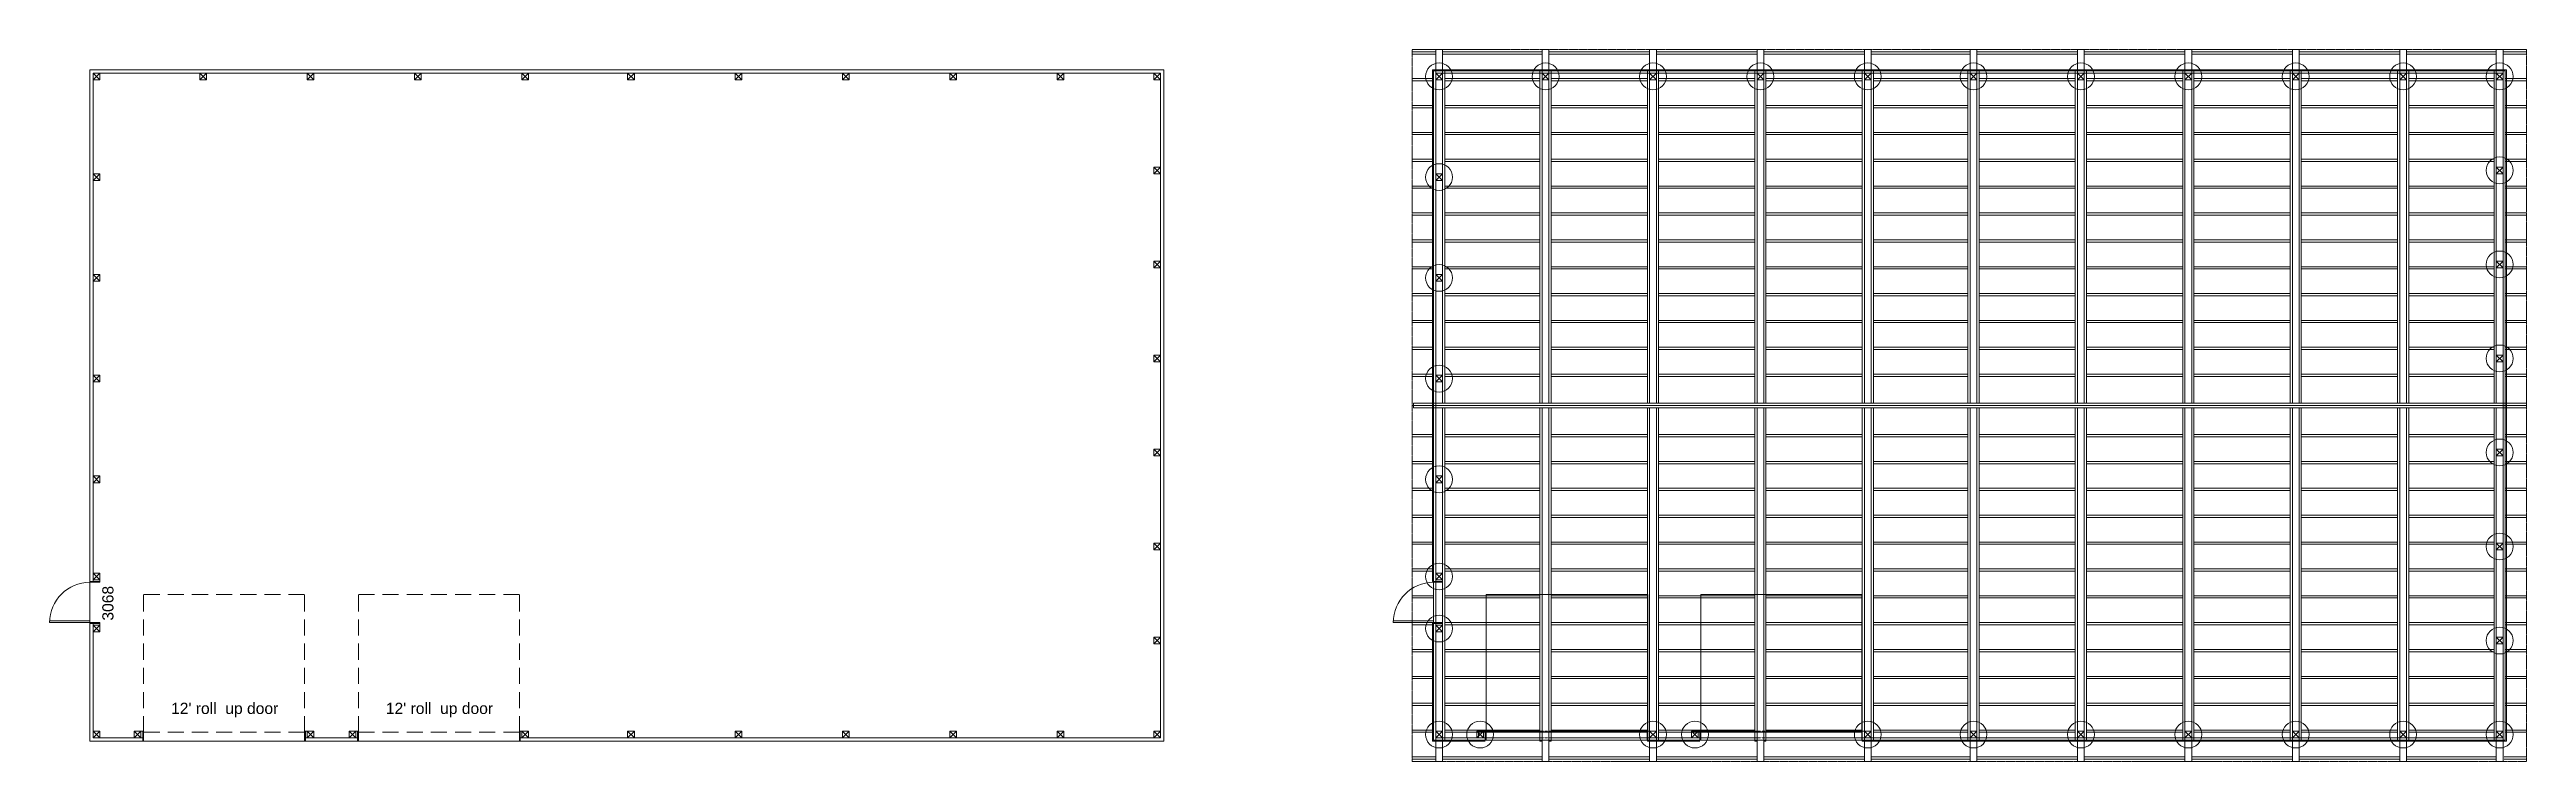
# Model space of a CAD drawing. Header units: inches. Extents: x -167 to 6071, y -6287 to -2731.
# Drawn here: x 177 to 2391, y -3367 to -2731 of the extents above; entities that cross this region are included whole.
import ezdxf

# ---------------------------------------------------------------- set-up
doc = ezdxf.new("R2010")
doc.units = ezdxf.units.IN
doc.header["$LTSCALE"] = 96
doc.header["$MEASUREMENT"] = 0
doc.linetypes.add('Dash', pattern=[0.225, 0.15, -0.075])
for name, color, linetype, lineweight in [('Common', 4, 'Continuous', 5), ('Doors', 5, 'Continuous', 9), ('Section', 6, 'Continuous', 18), ('Text', 7, 'Continuous', 9), ('Wall_line', 6, 'Continuous', 18)]:
    doc.layers.add(name, color=color, linetype=linetype, lineweight=lineweight)
doc.layers.add('Hatch', color=7, linetype='Continuous', lineweight=0, true_color=0x919191)
doc.layers.add('Roof Planes', color=7, linetype='Dash', lineweight=20, true_color=0x6fa455)
doc.styles.get("Standard").update_dxf_attribs({"font": 'arial.ttf'})

msp = doc.modelspace()

# ---------------------------------------------------------------- texts
at = {"layer": 'Text', "transparency": 33554687, "insert": (224, -3226.1), "char_height": 10, "width": 188.446, "attachment_point": 2, "rotation": 90}
msp.add_mtext('3068', dxfattribs=at)
at = {"layer": 'Text', "transparency": 33554687, "char_height": 10, "width": 188.446, "attachment_point": 2}
for insert in [(333.4, -3315), (525.4, -3315)]:
    msp.add_mtext("12' roll  up door", dxfattribs=dict(at, insert=insert))

# ---------------------------------------------------------------- blocks, each defined once
blk = doc.blocks.new('trussplan')
at = {"layer": 'Section'}
for points in [[(3, -293), (3, 23), (-3, 23), (-3, -293)], [(-5, -293), (-5, 5), (-3, 5)], [(5, -293), (5, 5), (3, 5)], [(-3, -595), (-5, -595), (-5, -297)], [(-3, -297), (-3, -613), (3, -613), (3, -297)], [(3, -595), (5, -595), (5, -297)]]:
    blk.add_lwpolyline(points, dxfattribs=at)

# ---------------------------------------------------------------- linework, layer by layer
at = {"layer": 'Common'}
for p, q in [((1415.9, -2733.4), (1394.9, -2733.4)), ((1415.9, -2735.4), (1394.9, -2735.4)), ((1421.9, -2733.4), (1511.1, -2733.4)), ((1421.9, -2735.4), (1511.1, -2735.4)), ((1517.1, -2733.4), (1606.9, -2733.4)), ((1517.1, -2735.4), (1607.1, -2735.4)), ((1613.1, -2733.4), (1703.1, -2733.4)), ((1613.1, -2735.4), (1703.1, -2735.4)), ((1709.1, -2733.4), (1799.1, -2733.4)), ((1709.1, -2735.4), (1799.1, -2735.4)), ((1805.1, -2733.4), (1893.6, -2733.4)), ((1805.1, -2735.4), (1893.6, -2735.4)), ((1899.6, -2733.4), (1989.6, -2733.4)), ((1899.6, -2735.4), (1989.6, -2735.4)), ((1995.6, -2733.4), (2085.6, -2733.4)), ((1995.6, -2735.4), (2085.6, -2735.4)), ((2091.6, -2733.4), (2181.6, -2733.4)), ((2091.6, -2735.4), (2181.6, -2735.4)), ((2187.6, -2733.4), (2277.6, -2733.4)), ((2187.6, -2735.4), (2277.6, -2735.4)), ((2283.6, -2733.4), (2363.9, -2733.4)), ((2283.6, -2735.4), (2363.9, -2735.4)), ((2369.9, -2733.4), (2390.9, -2733.4)), ((2369.9, -2735.4), (2390.9, -2735.4)), ((221.9, -2758.4), (215.9, -2752.4)), ((221.9, -2752.4), (215.9, -2758.4)), ((317.1, -2758.4), (311.1, -2752.4)), ((317.1, -2752.4), (311.1, -2758.4)), ((413.1, -2758.4), (407.1, -2752.4)), ((413.1, -2752.4), (407.1, -2758.4)), ((509.1, -2758.4), (503.1, -2752.4)), ((509.1, -2752.4), (503.1, -2758.4)), ((605.1, -2758.4), (599.1, -2752.4)), ((605.1, -2752.4), (599.1, -2758.4)), ((699.6, -2758.4), (693.6, -2752.4)), ((699.6, -2752.4), (693.6, -2758.4)), ((795.6, -2758.4), (789.6, -2752.4)), ((795.6, -2752.4), (789.6, -2758.4)), ((891.6, -2758.4), (885.6, -2752.4)), ((891.6, -2752.4), (885.6, -2758.4)), ((987.6, -2758.4), (981.6, -2752.4)), ((987.6, -2752.4), (981.6, -2758.4)), ((1083.6, -2758.4), (1077.6, -2752.4)), ((1083.6, -2752.4), (1077.6, -2758.4)), ((1169.9, -2758.4), (1163.9, -2752.4)), ((1169.9, -2752.4), (1163.9, -2758.4)), ((1413.9, -2757.4), (1394.9, -2757.4)), ((1413.9, -2759.4), (1394.9, -2759.4)), ((1423.9, -2757.4), (1509.1, -2757.4)), ((1423.9, -2759.4), (1509.1, -2759.4)), ((1519.1, -2757.4), (1605.1, -2757.4)), ((1519.1, -2759.4), (1605.1, -2759.4)), ((1615.1, -2757.4), (1701.1, -2757.4)), ((1615.1, -2759.4), (1701.1, -2759.4)), ((1711.1, -2757.4), (1797.1, -2757.4)), ((1711.1, -2759.4), (1797.1, -2759.4)), ((1807.1, -2757.4), (1891.6, -2757.4)), ((1807.1, -2759.4), (1891.6, -2759.4)), ((1901.6, -2757.4), (1987.6, -2757.4)), ((1901.6, -2759.4), (1987.6, -2759.4)), ((1997.6, -2757.4), (2083.6, -2757.4)), ((1997.6, -2759.4), (2083.6, -2759.4)), ((2093.6, -2757.4), (2179.6, -2757.4)), ((2093.6, -2759.4), (2179.6, -2759.4)), ((2189.6, -2757.4), (2275.6, -2757.4)), ((2189.6, -2759.4), (2275.6, -2759.4)), ((2285.6, -2757.4), (2361.9, -2757.4)), ((2285.6, -2759.4), (2361.9, -2759.4)), ((2371.9, -2757.4), (2390.9, -2757.4)), ((2371.9, -2759.4), (2390.9, -2759.4)), ((1413.9, -2781.4), (1394.9, -2781.4)), ((1413.9, -2783.4), (1394.9, -2783.4)), ((1423.9, -2781.4), (1509.1, -2781.4)), ((1423.9, -2783.4), (1509.1, -2783.4)), ((1519.1, -2781.4), (1605.1, -2781.4)), ((1519.1, -2783.4), (1605.1, -2783.4)), ((1615.1, -2781.4), (1701.1, -2781.4)), ((1615.1, -2783.4), (1701.1, -2783.4)), ((1711.1, -2781.4), (1797.1, -2781.4)), ((1711.1, -2783.4), (1797.1, -2783.4)), ((1807.1, -2781.4), (1891.6, -2781.4)), ((1807.1, -2783.4), (1891.6, -2783.4)), ((1901.6, -2781.4), (1987.6, -2781.4)), ((1901.6, -2783.4), (1987.6, -2783.4)), ((1997.6, -2781.4), (2083.6, -2781.4)), ((1997.6, -2783.4), (2083.6, -2783.4)), ((2093.6, -2781.4), (2179.6, -2781.4)), ((2093.6, -2783.4), (2179.6, -2783.4)), ((2189.6, -2781.4), (2275.6, -2781.4)), ((2189.6, -2783.4), (2275.6, -2783.4)), ((2285.6, -2781.4), (2361.9, -2781.4)), ((2285.6, -2783.4), (2361.9, -2783.4)), ((2371.9, -2781.4), (2390.9, -2781.4)), ((2371.9, -2783.4), (2390.9, -2783.4)), ((1413.9, -2805.4), (1394.9, -2805.4)), ((1413.9, -2807.4), (1394.9, -2807.4)), ((1423.9, -2805.4), (1509.1, -2805.4)), ((1423.9, -2807.4), (1509.1, -2807.4)), ((1519.1, -2805.4), (1605.1, -2805.4)), ((1519.1, -2807.4), (1605.1, -2807.4)), ((1615.1, -2805.4), (1701.1, -2805.4)), ((1615.1, -2807.4), (1701.1, -2807.4)), ((1711.1, -2805.4), (1797.1, -2805.4)), ((1711.1, -2807.4), (1797.1, -2807.4)), ((1807.1, -2805.4), (1891.6, -2805.4)), ((1807.1, -2807.4), (1891.6, -2807.4)), ((1901.6, -2805.4), (1987.6, -2805.4)), ((1901.6, -2807.4), (1987.6, -2807.4)), ((1997.6, -2805.4), (2083.6, -2805.4)), ((1997.6, -2807.4), (2083.6, -2807.4)), ((2093.6, -2805.4), (2179.6, -2805.4)), ((2093.6, -2807.4), (2179.6, -2807.4)), ((2189.6, -2805.4), (2275.6, -2805.4)), ((2189.6, -2807.4), (2275.6, -2807.4)), ((2285.6, -2805.4), (2361.9, -2805.4)), ((2285.6, -2807.4), (2361.9, -2807.4)), ((2371.9, -2805.4), (2390.9, -2805.4)), ((2371.9, -2807.4), (2390.9, -2807.4)), ((1413.9, -2829.4), (1394.9, -2829.4)), ((1413.9, -2831.4), (1394.9, -2831.4)), ((1423.9, -2829.4), (1509.1, -2829.4)), ((1423.9, -2831.4), (1509.1, -2831.4)), ((1519.1, -2829.4), (1605.1, -2829.4)), ((1519.1, -2831.4), (1605.1, -2831.4)), ((1615.1, -2829.4), (1701.1, -2829.4)), ((1615.1, -2831.4), (1701.1, -2831.4)), ((1711.1, -2829.4), (1797.1, -2829.4)), ((1711.1, -2831.4), (1797.1, -2831.4)), ((1807.1, -2829.4), (1891.6, -2829.4)), ((1807.1, -2831.4), (1891.6, -2831.4)), ((1901.6, -2829.4), (1987.6, -2829.4)), ((1901.6, -2831.4), (1987.6, -2831.4)), ((1997.6, -2829.4), (2083.6, -2829.4)), ((1997.6, -2831.4), (2083.6, -2831.4)), ((2093.6, -2829.4), (2179.6, -2829.4)), ((2093.6, -2831.4), (2179.6, -2831.4)), ((2189.6, -2829.4), (2275.6, -2829.4)), ((2189.6, -2831.4), (2275.6, -2831.4)), ((2285.6, -2829.4), (2361.9, -2829.4)), ((2285.6, -2831.4), (2361.9, -2831.4)), ((2371.9, -2829.4), (2390.9, -2829.4)), ((2371.9, -2831.4), (2390.9, -2831.4)), ((221.9, -2848.4), (215.9, -2842.4)), ((221.9, -2842.4), (215.9, -2848.4)), ((1169.9, -2842.4), (1163.9, -2836.4)), ((1169.9, -2836.4), (1163.9, -2842.4)), ((1413.9, -2853.4), (1394.9, -2853.4)), ((1413.9, -2855.4), (1394.9, -2855.4)), ((1423.9, -2853.4), (1509.1, -2853.4)), ((1423.9, -2855.4), (1509.1, -2855.4)), ((1519.1, -2853.4), (1605.1, -2853.4)), ((1519.1, -2855.4), (1605.1, -2855.4)), ((1615.1, -2853.4), (1701.1, -2853.4)), ((1615.1, -2855.4), (1701.1, -2855.4)), ((1711.1, -2853.4), (1797.1, -2853.4)), ((1711.1, -2855.4), (1797.1, -2855.4)), ((1807.1, -2853.4), (1891.6, -2853.4)), ((1807.1, -2855.4), (1891.6, -2855.4)), ((1901.6, -2853.4), (1987.6, -2853.4)), ((1901.6, -2855.4), (1987.6, -2855.4)), ((1997.6, -2853.4), (2083.6, -2853.4)), ((1997.6, -2855.4), (2083.6, -2855.4)), ((2093.6, -2853.4), (2179.6, -2853.4)), ((2093.6, -2855.4), (2179.6, -2855.4)), ((2189.6, -2853.4), (2275.6, -2853.4)), ((2189.6, -2855.4), (2275.6, -2855.4)), ((2285.6, -2853.4), (2361.9, -2853.4)), ((2285.6, -2855.4), (2361.9, -2855.4)), ((2371.9, -2853.4), (2390.9, -2853.4)), ((2371.9, -2855.4), (2390.9, -2855.4)), ((1413.9, -2877.4), (1394.9, -2877.4)), ((1423.9, -2877.4), (1509.1, -2877.4)), ((1519.1, -2877.4), (1605.1, -2877.4)), ((1615.1, -2877.4), (1701.1, -2877.4)), ((1711.1, -2877.4), (1797.1, -2877.4)), ((1807.1, -2877.4), (1891.6, -2877.4)), ((1901.6, -2877.4), (1987.6, -2877.4)), ((1997.6, -2877.4), (2083.6, -2877.4)), ((2093.6, -2877.4), (2179.6, -2877.4)), ((2189.6, -2877.4), (2275.6, -2877.4)), ((2285.6, -2877.4), (2361.9, -2877.4)), ((2371.9, -2877.4), (2390.9, -2877.4)), ((1413.9, -2879.4), (1394.9, -2879.4)), ((1423.9, -2879.4), (1509.1, -2879.4)), ((1519.1, -2879.4), (1605.1, -2879.4)), ((1615.1, -2879.4), (1701.1, -2879.4)), ((1711.1, -2879.4), (1797.1, -2879.4)), ((1807.1, -2879.4), (1891.6, -2879.4)), ((1901.6, -2879.4), (1987.6, -2879.4)), ((1997.6, -2879.4), (2083.6, -2879.4)), ((2093.6, -2879.4), (2179.6, -2879.4)), ((2189.6, -2879.4), (2275.6, -2879.4)), ((2285.6, -2879.4), (2361.9, -2879.4)), ((2371.9, -2879.4), (2390.9, -2879.4)), ((1169.9, -2926.4), (1163.9, -2920.4)), ((1169.9, -2920.4), (1163.9, -2926.4)), ((1413.9, -2901.4), (1394.9, -2901.4)), ((1413.9, -2903.4), (1394.9, -2903.4)), ((1423.9, -2901.4), (1509.1, -2901.4)), ((1423.9, -2903.4), (1509.1, -2903.4)), ((1519.1, -2901.4), (1605.1, -2901.4)), ((1519.1, -2903.4), (1605.1, -2903.4)), ((1615.1, -2901.4), (1701.1, -2901.4)), ((1615.1, -2903.4), (1701.1, -2903.4)), ((1711.1, -2901.4), (1797.1, -2901.4)), ((1711.1, -2903.4), (1797.1, -2903.4)), ((1807.1, -2901.4), (1891.6, -2901.4)), ((1807.1, -2903.4), (1891.6, -2903.4)), ((1901.6, -2901.4), (1987.6, -2901.4)), ((1901.6, -2903.4), (1987.6, -2903.4)), ((1997.6, -2901.4), (2083.6, -2901.4)), ((1997.6, -2903.4), (2083.6, -2903.4)), ((2093.6, -2901.4), (2179.6, -2901.4)), ((2093.6, -2903.4), (2179.6, -2903.4)), ((2189.6, -2901.4), (2275.6, -2901.4)), ((2189.6, -2903.4), (2275.6, -2903.4)), ((2285.6, -2901.4), (2361.9, -2901.4)), ((2285.6, -2903.4), (2361.9, -2903.4)), ((2371.9, -2901.4), (2390.9, -2901.4)), ((2371.9, -2903.4), (2390.9, -2903.4)), ((221.9, -2938.4), (215.9, -2932.4)), ((221.9, -2932.4), (215.9, -2938.4)), ((1413.9, -2925.4), (1394.9, -2925.4)), ((1413.9, -2927.4), (1394.9, -2927.4)), ((1423.9, -2925.4), (1509.1, -2925.4)), ((1423.9, -2927.4), (1509.1, -2927.4)), ((1519.1, -2925.4), (1605.1, -2925.4)), ((1519.1, -2927.4), (1605.1, -2927.4)), ((1615.1, -2925.4), (1701.1, -2925.4)), ((1615.1, -2927.4), (1701.1, -2927.4)), ((1711.1, -2925.4), (1797.1, -2925.4)), ((1711.1, -2927.4), (1797.1, -2927.4)), ((1807.1, -2925.4), (1891.6, -2925.4)), ((1807.1, -2927.4), (1891.6, -2927.4)), ((1901.6, -2925.4), (1987.6, -2925.4)), ((1901.6, -2927.4), (1987.6, -2927.4)), ((1997.6, -2925.4), (2083.6, -2925.4)), ((1997.6, -2927.4), (2083.6, -2927.4)), ((2093.6, -2925.4), (2179.6, -2925.4)), ((2093.6, -2927.4), (2179.6, -2927.4)), ((2189.6, -2925.4), (2275.6, -2925.4)), ((2189.6, -2927.4), (2275.6, -2927.4)), ((2285.6, -2925.4), (2361.9, -2925.4)), ((2285.6, -2927.4), (2361.9, -2927.4)), ((2371.9, -2925.4), (2390.9, -2925.4)), ((2371.9, -2927.4), (2390.9, -2927.4)), ((1413.9, -2949.4), (1394.9, -2949.4)), ((1413.9, -2951.4), (1394.9, -2951.4)), ((1423.9, -2949.4), (1509.1, -2949.4)), ((1423.9, -2951.4), (1509.1, -2951.4)), ((1519.1, -2949.4), (1605.1, -2949.4)), ((1519.1, -2951.4), (1605.1, -2951.4)), ((1615.1, -2949.4), (1701.1, -2949.4)), ((1615.1, -2951.4), (1701.1, -2951.4)), ((1711.1, -2949.4), (1797.1, -2949.4)), ((1711.1, -2951.4), (1797.1, -2951.4)), ((1807.1, -2949.4), (1891.6, -2949.4)), ((1807.1, -2951.4), (1891.6, -2951.4)), ((1901.6, -2949.4), (1987.6, -2949.4)), ((1901.6, -2951.4), (1987.6, -2951.4)), ((1997.6, -2949.4), (2083.6, -2949.4)), ((1997.6, -2951.4), (2083.6, -2951.4)), ((2093.6, -2949.4), (2179.6, -2949.4)), ((2093.6, -2951.4), (2179.6, -2951.4)), ((2189.6, -2949.4), (2275.6, -2949.4)), ((2189.6, -2951.4), (2275.6, -2951.4)), ((2285.6, -2949.4), (2361.9, -2949.4)), ((2285.6, -2951.4), (2361.9, -2951.4)), ((2371.9, -2949.4), (2390.9, -2949.4)), ((2371.9, -2951.4), (2390.9, -2951.4)), ((1413.9, -2973.4), (1394.9, -2973.4)), ((1413.9, -2975.4), (1394.9, -2975.4)), ((1423.9, -2973.4), (1509.1, -2973.4)), ((1423.9, -2975.4), (1509.1, -2975.4)), ((1519.1, -2973.4), (1605.1, -2973.4)), ((1519.1, -2975.4), (1605.1, -2975.4)), ((1615.1, -2973.4), (1701.1, -2973.4)), ((1615.1, -2975.4), (1701.1, -2975.4)), ((1711.1, -2973.4), (1797.1, -2973.4)), ((1711.1, -2975.4), (1797.1, -2975.4)), ((1807.1, -2973.4), (1891.6, -2973.4)), ((1807.1, -2975.4), (1891.6, -2975.4)), ((1901.6, -2973.4), (1987.6, -2973.4)), ((1901.6, -2975.4), (1987.6, -2975.4)), ((1997.6, -2973.4), (2083.6, -2973.4)), ((1997.6, -2975.4), (2083.6, -2975.4)), ((2093.6, -2973.4), (2179.6, -2973.4)), ((2093.6, -2975.4), (2179.6, -2975.4)), ((2189.6, -2973.4), (2275.6, -2973.4)), ((2189.6, -2975.4), (2275.6, -2975.4)), ((2285.6, -2973.4), (2361.9, -2973.4)), ((2285.6, -2975.4), (2361.9, -2975.4)), ((2371.9, -2973.4), (2390.9, -2973.4)), ((2371.9, -2975.4), (2390.9, -2975.4)), ((1169.9, -3010.4), (1163.9, -3004.4)), ((1169.9, -3004.4), (1163.9, -3010.4)), ((1413.9, -2997.4), (1394.9, -2997.4)), ((1413.9, -2999.4), (1394.9, -2999.4)), ((1423.9, -2997.4), (1509.1, -2997.4)), ((1423.9, -2999.4), (1509.1, -2999.4)), ((1519.1, -2997.4), (1605.1, -2997.4)), ((1519.1, -2999.4), (1605.1, -2999.4)), ((1615.1, -2997.4), (1701.1, -2997.4)), ((1615.1, -2999.4), (1701.1, -2999.4)), ((1711.1, -2997.4), (1797.1, -2997.4)), ((1711.1, -2999.4), (1797.1, -2999.4)), ((1807.1, -2997.4), (1891.6, -2997.4)), ((1807.1, -2999.4), (1891.6, -2999.4)), ((1901.6, -2997.4), (1987.6, -2997.4)), ((1901.6, -2999.4), (1987.6, -2999.4)), ((1997.6, -2997.4), (2083.6, -2997.4)), ((1997.6, -2999.4), (2083.6, -2999.4)), ((2093.6, -2997.4), (2179.6, -2997.4)), ((2093.6, -2999.4), (2179.6, -2999.4)), ((2189.6, -2997.4), (2275.6, -2997.4)), ((2189.6, -2999.4), (2275.6, -2999.4)), ((2285.6, -2997.4), (2361.9, -2997.4)), ((2285.6, -2999.4), (2361.9, -2999.4)), ((2371.9, -2997.4), (2390.9, -2997.4)), ((2371.9, -2999.4), (2390.9, -2999.4)), ((221.9, -3028.4), (215.9, -3022.4)), ((221.9, -3022.4), (215.9, -3028.4)), ((1413.9, -3021.4), (1394.9, -3021.4)), ((1413.9, -3023.4), (1394.9, -3023.4)), ((1423.9, -3021.4), (1509.1, -3021.4)), ((1423.9, -3023.4), (1509.1, -3023.4)), ((1519.1, -3021.4), (1605.1, -3021.4)), ((1519.1, -3023.4), (1605.1, -3023.4)), ((1615.1, -3021.4), (1701.1, -3021.4)), ((1615.1, -3023.4), (1701.1, -3023.4)), ((1711.1, -3021.4), (1797.1, -3021.4)), ((1711.1, -3023.4), (1797.1, -3023.4)), ((1807.1, -3021.4), (1891.6, -3021.4)), ((1807.1, -3023.4), (1891.6, -3023.4)), ((1901.6, -3021.4), (1987.6, -3021.4)), ((1901.6, -3023.4), (1987.6, -3023.4)), ((1997.6, -3021.4), (2083.6, -3021.4)), ((1997.6, -3023.4), (2083.6, -3023.4)), ((2093.6, -3021.4), (2179.6, -3021.4)), ((2093.6, -3023.4), (2179.6, -3023.4)), ((2189.6, -3021.4), (2275.6, -3021.4)), ((2189.6, -3023.4), (2275.6, -3023.4)), ((2285.6, -3021.4), (2361.9, -3021.4)), ((2285.6, -3023.4), (2361.9, -3023.4)), ((2371.9, -3021.4), (2390.9, -3021.4)), ((2371.9, -3023.4), (2390.9, -3023.4)), ((1413.9, -3075.4), (1394.9, -3075.4)), ((1413.9, -3077.4), (1394.9, -3077.4)), ((1423.9, -3075.4), (1509.1, -3075.4)), ((1423.9, -3077.4), (1509.1, -3077.4)), ((1519.1, -3075.4), (1605.1, -3075.4)), ((1519.1, -3077.4), (1605.1, -3077.4)), ((1615.1, -3075.4), (1701.1, -3075.4)), ((1615.1, -3077.4), (1701.1, -3077.4)), ((1711.1, -3075.4), (1797.1, -3075.4)), ((1711.1, -3077.4), (1797.1, -3077.4)), ((1807.1, -3075.4), (1891.6, -3075.4)), ((1807.1, -3077.4), (1891.6, -3077.4)), ((1901.6, -3075.4), (1987.6, -3075.4)), ((1901.6, -3077.4), (1987.6, -3077.4)), ((1997.6, -3075.4), (2083.6, -3075.4)), ((1997.6, -3077.4), (2083.6, -3077.4)), ((2093.6, -3075.4), (2179.6, -3075.4)), ((2093.6, -3077.4), (2179.6, -3077.4)), ((2189.6, -3075.4), (2275.6, -3075.4)), ((2189.6, -3077.4), (2275.6, -3077.4)), ((2285.6, -3075.4), (2361.9, -3075.4)), ((2285.6, -3077.4), (2361.9, -3077.4)), ((2371.9, -3075.4), (2390.9, -3075.4)), ((2371.9, -3077.4), (2390.9, -3077.4)), ((1169.9, -3094.4), (1163.9, -3088.4)), ((1169.9, -3088.4), (1163.9, -3094.4)), ((1413.9, -3099.4), (1394.9, -3099.4)), ((1423.9, -3099.4), (1509.1, -3099.4)), ((1519.1, -3099.4), (1605.1, -3099.4)), ((1615.1, -3099.4), (1701.1, -3099.4)), ((1711.1, -3099.4), (1797.1, -3099.4)), ((1807.1, -3099.4), (1891.6, -3099.4)), ((1901.6, -3099.4), (1987.6, -3099.4)), ((1997.6, -3099.4), (2083.6, -3099.4)), ((2093.6, -3099.4), (2179.6, -3099.4)), ((2189.6, -3099.4), (2275.6, -3099.4)), ((2285.6, -3099.4), (2361.9, -3099.4)), ((2371.9, -3099.4), (2390.9, -3099.4)), ((221.9, -3118.4), (215.9, -3112.4)), ((221.9, -3112.4), (215.9, -3118.4)), ((1413.9, -3101.4), (1394.9, -3101.4)), ((1423.9, -3101.4), (1509.1, -3101.4)), ((1519.1, -3101.4), (1605.1, -3101.4)), ((1615.1, -3101.4), (1701.1, -3101.4)), ((1711.1, -3101.4), (1797.1, -3101.4)), ((1807.1, -3101.4), (1891.6, -3101.4)), ((1901.6, -3101.4), (1987.6, -3101.4)), ((1997.6, -3101.4), (2083.6, -3101.4)), ((2093.6, -3101.4), (2179.6, -3101.4)), ((2189.6, -3101.4), (2275.6, -3101.4)), ((2285.6, -3101.4), (2361.9, -3101.4)), ((2371.9, -3101.4), (2390.9, -3101.4)), ((1413.9, -3123.4), (1394.9, -3123.4)), ((1413.9, -3125.4), (1394.9, -3125.4)), ((1423.9, -3123.4), (1509.1, -3123.4)), ((1423.9, -3125.4), (1509.1, -3125.4)), ((1519.1, -3123.4), (1605.1, -3123.4)), ((1519.1, -3125.4), (1605.1, -3125.4)), ((1615.1, -3123.4), (1701.1, -3123.4)), ((1615.1, -3125.4), (1701.1, -3125.4)), ((1711.1, -3123.4), (1797.1, -3123.4)), ((1711.1, -3125.4), (1797.1, -3125.4)), ((1807.1, -3123.4), (1891.6, -3123.4)), ((1807.1, -3125.4), (1891.6, -3125.4)), ((1901.6, -3123.4), (1987.6, -3123.4)), ((1901.6, -3125.4), (1987.6, -3125.4)), ((1997.6, -3123.4), (2083.6, -3123.4)), ((1997.6, -3125.4), (2083.6, -3125.4)), ((2093.6, -3123.4), (2179.6, -3123.4)), ((2093.6, -3125.4), (2179.6, -3125.4)), ((2189.6, -3123.4), (2275.6, -3123.4)), ((2189.6, -3125.4), (2275.6, -3125.4)), ((2285.6, -3123.4), (2361.9, -3123.4)), ((2285.6, -3125.4), (2361.9, -3125.4)), ((2371.9, -3123.4), (2390.9, -3123.4)), ((2371.9, -3125.4), (2390.9, -3125.4)), ((1413.9, -3147.4), (1394.9, -3147.4)), ((1413.9, -3149.4), (1394.9, -3149.4)), ((1423.9, -3147.4), (1509.1, -3147.4)), ((1423.9, -3149.4), (1509.1, -3149.4)), ((1519.1, -3147.4), (1605.1, -3147.4)), ((1519.1, -3149.4), (1605.1, -3149.4)), ((1615.1, -3147.4), (1701.1, -3147.4)), ((1615.1, -3149.4), (1701.1, -3149.4)), ((1711.1, -3147.4), (1797.1, -3147.4)), ((1711.1, -3149.4), (1797.1, -3149.4)), ((1807.1, -3147.4), (1891.6, -3147.4)), ((1807.1, -3149.4), (1891.6, -3149.4)), ((1901.6, -3147.4), (1987.6, -3147.4)), ((1901.6, -3149.4), (1987.6, -3149.4)), ((1997.6, -3147.4), (2083.6, -3147.4)), ((1997.6, -3149.4), (2083.6, -3149.4)), ((2093.6, -3147.4), (2179.6, -3147.4)), ((2093.6, -3149.4), (2179.6, -3149.4)), ((2189.6, -3147.4), (2275.6, -3147.4)), ((2189.6, -3149.4), (2275.6, -3149.4)), ((2285.6, -3147.4), (2361.9, -3147.4)), ((2285.6, -3149.4), (2361.9, -3149.4)), ((2371.9, -3147.4), (2390.9, -3147.4)), ((2371.9, -3149.4), (2390.9, -3149.4)), ((1169.9, -3178.4), (1163.9, -3172.4)), ((1169.9, -3172.4), (1163.9, -3178.4)), ((1413.9, -3171.4), (1394.9, -3171.4)), ((1413.9, -3173.4), (1394.9, -3173.4)), ((1423.9, -3171.4), (1509.1, -3171.4)), ((1423.9, -3173.4), (1509.1, -3173.4)), ((1519.1, -3171.4), (1605.1, -3171.4)), ((1519.1, -3173.4), (1605.1, -3173.4)), ((1615.1, -3171.4), (1701.1, -3171.4)), ((1615.1, -3173.4), (1701.1, -3173.4)), ((1711.1, -3171.4), (1797.1, -3171.4)), ((1711.1, -3173.4), (1797.1, -3173.4)), ((1807.1, -3171.4), (1891.6, -3171.4)), ((1807.1, -3173.4), (1891.6, -3173.4)), ((1901.6, -3171.4), (1987.6, -3171.4)), ((1901.6, -3173.4), (1987.6, -3173.4)), ((1997.6, -3171.4), (2083.6, -3171.4)), ((1997.6, -3173.4), (2083.6, -3173.4)), ((2093.6, -3171.4), (2179.6, -3171.4)), ((2093.6, -3173.4), (2179.6, -3173.4)), ((2189.6, -3171.4), (2275.6, -3171.4)), ((2189.6, -3173.4), (2275.6, -3173.4)), ((2285.6, -3171.4), (2361.9, -3171.4)), ((2285.6, -3173.4), (2361.9, -3173.4)), ((2371.9, -3171.4), (2390.9, -3171.4)), ((2371.9, -3173.4), (2390.9, -3173.4)), ((221.9, -3205.2), (215.9, -3199.2)), ((221.9, -3199.2), (215.9, -3205.2)), ((1413.9, -3195.4), (1394.9, -3195.4)), ((1413.9, -3197.4), (1394.9, -3197.4)), ((1423.9, -3195.4), (1509.1, -3195.4)), ((1423.9, -3197.4), (1509.1, -3197.4)), ((1519.1, -3195.4), (1605.1, -3195.4)), ((1519.1, -3197.4), (1605.1, -3197.4)), ((1615.1, -3195.4), (1701.1, -3195.4)), ((1615.1, -3197.4), (1701.1, -3197.4)), ((1711.1, -3195.4), (1797.1, -3195.4)), ((1711.1, -3197.4), (1797.1, -3197.4)), ((1807.1, -3195.4), (1891.6, -3195.4)), ((1807.1, -3197.4), (1891.6, -3197.4)), ((1901.6, -3195.4), (1987.6, -3195.4)), ((1901.6, -3197.4), (1987.6, -3197.4)), ((1997.6, -3195.4), (2083.6, -3195.4)), ((1997.6, -3197.4), (2083.6, -3197.4)), ((2093.6, -3195.4), (2179.6, -3195.4)), ((2093.6, -3197.4), (2179.6, -3197.4)), ((2189.6, -3195.4), (2275.6, -3195.4)), ((2189.6, -3197.4), (2275.6, -3197.4)), ((2285.6, -3195.4), (2361.9, -3195.4)), ((2285.6, -3197.4), (2361.9, -3197.4)), ((2371.9, -3195.4), (2390.9, -3195.4)), ((2371.9, -3197.4), (2390.9, -3197.4)), ((1413.9, -3219.4), (1394.9, -3219.4)), ((1413.9, -3221.4), (1394.9, -3221.4)), ((1423.9, -3219.4), (1509.1, -3219.4)), ((1423.9, -3221.4), (1509.1, -3221.4)), ((1519.1, -3219.4), (1605.1, -3219.4)), ((1519.1, -3221.4), (1605.1, -3221.4)), ((1615.1, -3219.4), (1701.1, -3219.4)), ((1615.1, -3221.4), (1701.1, -3221.4)), ((1711.1, -3219.4), (1796.9, -3219.4)), ((1711.1, -3221.4), (1796.9, -3221.4)), ((1807.1, -3219.4), (1891.6, -3219.4)), ((1807.1, -3221.4), (1891.6, -3221.4)), ((1901.6, -3219.4), (1987.6, -3219.4)), ((1901.6, -3221.4), (1987.6, -3221.4)), ((1997.6, -3219.4), (2083.6, -3219.4)), ((1997.6, -3221.4), (2083.6, -3221.4)), ((2093.6, -3219.4), (2179.6, -3219.4)), ((2093.6, -3221.4), (2179.6, -3221.4)), ((2189.6, -3219.4), (2275.6, -3219.4)), ((2189.6, -3221.4), (2275.6, -3221.4)), ((2285.6, -3219.4), (2361.9, -3219.4)), ((2285.6, -3221.4), (2361.9, -3221.4)), ((2371.9, -3219.4), (2390.9, -3219.4)), ((2371.9, -3221.4), (2390.9, -3221.4)), ((221.9, -3251.7), (215.9, -3245.7)), ((221.9, -3245.7), (215.9, -3251.7)), ((1413.9, -3243.4), (1394.9, -3243.4)), ((1413.9, -3245.4), (1394.9, -3245.4)), ((1423.9, -3243.4), (1509.1, -3243.4)), ((1423.9, -3245.4), (1509.1, -3245.4)), ((1519.1, -3243.4), (1605.1, -3243.4)), ((1519.1, -3245.4), (1605.1, -3245.4)), ((1615.1, -3243.4), (1701.1, -3243.4)), ((1615.1, -3245.4), (1701.1, -3245.4)), ((1711.1, -3243.4), (1796.9, -3243.4)), ((1711.1, -3245.4), (1796.9, -3245.4)), ((1807.1, -3243.4), (1891.6, -3243.4)), ((1807.1, -3245.4), (1891.6, -3245.4)), ((1901.6, -3243.4), (1987.6, -3243.4)), ((1901.6, -3245.4), (1987.6, -3245.4)), ((1997.6, -3243.4), (2083.6, -3243.4)), ((1997.6, -3245.4), (2083.6, -3245.4)), ((2093.6, -3243.4), (2179.6, -3243.4)), ((2093.6, -3245.4), (2179.6, -3245.4)), ((2189.6, -3243.4), (2275.6, -3243.4)), ((2189.6, -3245.4), (2275.6, -3245.4)), ((2285.6, -3243.4), (2361.9, -3243.4)), ((2285.6, -3245.4), (2361.9, -3245.4)), ((2371.9, -3243.4), (2390.9, -3243.4)), ((2371.9, -3245.4), (2390.9, -3245.4)), ((1169.9, -3262.4), (1163.9, -3256.4)), ((1169.9, -3256.4), (1163.9, -3262.4)), ((1413.9, -3267.4), (1394.9, -3267.4)), ((1413.9, -3269.4), (1394.9, -3269.4)), ((1423.9, -3267.4), (1509.1, -3267.4)), ((1423.9, -3269.4), (1509.1, -3269.4)), ((1519.1, -3267.4), (1605.1, -3267.4)), ((1519.1, -3269.4), (1605.1, -3269.4)), ((1615.1, -3267.4), (1701.1, -3267.4)), ((1615.1, -3269.4), (1701.1, -3269.4)), ((1711.1, -3267.4), (1796.9, -3267.4)), ((1711.1, -3269.4), (1796.9, -3269.4)), ((1807.1, -3267.4), (1891.6, -3267.4)), ((1807.1, -3269.4), (1891.6, -3269.4)), ((1901.6, -3267.4), (1987.6, -3267.4)), ((1901.6, -3269.4), (1987.6, -3269.4)), ((1997.6, -3267.4), (2083.6, -3267.4)), ((1997.6, -3269.4), (2083.6, -3269.4)), ((2093.6, -3267.4), (2179.6, -3267.4)), ((2093.6, -3269.4), (2179.6, -3269.4)), ((2189.6, -3267.4), (2275.6, -3267.4)), ((2189.6, -3269.4), (2275.6, -3269.4)), ((2285.6, -3267.4), (2361.9, -3267.4)), ((2285.6, -3269.4), (2361.9, -3269.4)), ((2371.9, -3267.4), (2390.9, -3267.4)), ((2371.9, -3269.4), (2390.9, -3269.4)), ((1413.9, -3291.4), (1394.9, -3291.4)), ((1413.9, -3293.4), (1394.9, -3293.4)), ((1423.9, -3291.4), (1509.1, -3291.4)), ((1423.9, -3293.4), (1509.1, -3293.4)), ((1519.1, -3291.4), (1605.1, -3291.4)), ((1519.1, -3293.4), (1605.1, -3293.4)), ((1615.1, -3291.4), (1701.1, -3291.4)), ((1615.1, -3293.4), (1701.1, -3293.4)), ((1711.1, -3291.4), (1796.9, -3291.4)), ((1711.1, -3293.4), (1796.9, -3293.4)), ((1807.1, -3291.4), (1891.6, -3291.4)), ((1807.1, -3293.4), (1891.6, -3293.4)), ((1901.6, -3291.4), (1987.6, -3291.4)), ((1901.6, -3293.4), (1987.6, -3293.4)), ((1997.6, -3291.4), (2083.6, -3291.4)), ((1997.6, -3293.4), (2083.6, -3293.4)), ((2093.6, -3291.4), (2179.6, -3291.4)), ((2093.6, -3293.4), (2179.6, -3293.4)), ((2189.6, -3291.4), (2275.6, -3291.4)), ((2189.6, -3293.4), (2275.6, -3293.4)), ((2285.6, -3291.4), (2361.9, -3291.4)), ((2285.6, -3293.4), (2361.9, -3293.4)), ((2371.9, -3291.4), (2390.9, -3291.4)), ((2371.9, -3293.4), (2390.9, -3293.4)), ((1413.9, -3315.4), (1394.9, -3315.4)), ((1413.9, -3317.4), (1394.9, -3317.4)), ((1423.9, -3315.4), (1509.1, -3315.4)), ((1423.9, -3317.4), (1509.1, -3317.4)), ((1519.1, -3315.4), (1605.1, -3315.4)), ((1519.1, -3317.4), (1605.1, -3317.4)), ((1615.1, -3315.4), (1701.1, -3315.4)), ((1615.1, -3317.4), (1701.1, -3317.4)), ((1711.1, -3315.4), (1796.9, -3315.4)), ((1711.1, -3317.4), (1796.9, -3317.4)), ((1807.1, -3315.4), (1891.6, -3315.4)), ((1807.1, -3317.4), (1891.6, -3317.4)), ((1901.6, -3315.4), (1987.6, -3315.4)), ((1901.6, -3317.4), (1987.6, -3317.4)), ((1997.6, -3315.4), (2083.6, -3315.4)), ((1997.6, -3317.4), (2083.6, -3317.4)), ((2093.6, -3315.4), (2179.6, -3315.4)), ((2093.6, -3317.4), (2179.6, -3317.4)), ((2189.6, -3315.4), (2275.6, -3315.4)), ((2189.6, -3317.4), (2275.6, -3317.4)), ((2285.6, -3315.4), (2361.9, -3315.4)), ((2285.6, -3317.4), (2361.9, -3317.4)), ((2371.9, -3315.4), (2390.9, -3315.4)), ((2371.9, -3317.4), (2390.9, -3317.4)), ((221.9, -3346.4), (215.9, -3340.4)), ((221.9, -3340.4), (215.9, -3346.4)), ((258.6, -3346.4), (252.6, -3340.4)), ((258.6, -3340.4), (252.6, -3346.4)), ((413.1, -3346.4), (407.1, -3340.4)), ((413.1, -3340.4), (407.1, -3346.4)), ((450.6, -3346.4), (444.6, -3340.4)), ((450.6, -3340.4), (444.6, -3346.4)), ((605.1, -3346.4), (599.1, -3340.4)), ((605.1, -3340.4), (599.1, -3346.4)), ((699.6, -3346.4), (693.6, -3340.4)), ((699.6, -3340.4), (693.6, -3346.4)), ((795.6, -3346.4), (789.6, -3340.4)), ((795.6, -3340.4), (789.6, -3346.4)), ((891.6, -3346.4), (885.6, -3340.4)), ((891.6, -3340.4), (885.6, -3346.4)), ((987.6, -3346.4), (981.6, -3340.4)), ((987.6, -3340.4), (981.6, -3346.4)), ((1083.6, -3346.4), (1077.6, -3340.4)), ((1083.6, -3340.4), (1077.6, -3346.4)), ((1169.9, -3346.4), (1163.9, -3340.4)), ((1169.9, -3340.4), (1163.9, -3346.4)), ((1413.9, -3339.4), (1394.9, -3339.4)), ((1413.9, -3341.4), (1394.9, -3341.4)), ((1423.9, -3339.4), (1509.1, -3339.4)), ((1423.9, -3341.4), (1509.1, -3341.4)), ((1519.1, -3339.4), (1605.1, -3339.4)), ((1519.1, -3341.4), (1604.9, -3341.4)), ((1615.1, -3339.4), (1701.1, -3339.4)), ((1615.1, -3341.4), (1701.1, -3341.4)), ((1711.1, -3339.4), (1796.9, -3339.4)), ((1711.1, -3341.4), (1796.9, -3341.4)), ((1807.1, -3339.4), (1891.6, -3339.4)), ((1807.1, -3341.4), (1891.6, -3341.4)), ((1901.6, -3339.4), (1987.6, -3339.4)), ((1901.6, -3341.4), (1987.6, -3341.4)), ((1997.6, -3339.4), (2083.6, -3339.4)), ((1997.6, -3341.4), (2083.6, -3341.4)), ((2093.6, -3339.4), (2179.6, -3339.4)), ((2093.6, -3341.4), (2179.6, -3341.4)), ((2189.6, -3339.4), (2275.6, -3339.4)), ((2189.6, -3341.4), (2275.6, -3341.4)), ((2285.6, -3339.4), (2361.9, -3339.4)), ((2285.6, -3341.4), (2361.9, -3341.4)), ((2371.9, -3339.4), (2390.9, -3339.4)), ((2371.9, -3341.4), (2390.9, -3341.4)), ((1415.9, -3363.4), (1394.9, -3363.4)), ((1421.9, -3363.4), (1511.1, -3363.4)), ((1517.1, -3363.4), (1607.1, -3363.4)), ((1613.1, -3363.4), (1703.1, -3363.4)), ((1709.1, -3363.4), (1799.1, -3363.4)), ((1805.1, -3363.4), (1893.6, -3363.4)), ((1899.6, -3363.4), (1989.6, -3363.4)), ((1995.6, -3363.4), (2085.6, -3363.4)), ((2091.6, -3363.4), (2181.6, -3363.4)), ((2187.6, -3363.4), (2277.6, -3363.4)), ((2283.6, -3363.4), (2363.9, -3363.4)), ((2370.9, -3363.4), (2390.9, -3363.4)), ((1415.9, -3365.4), (1394.9, -3365.4)), ((1421.9, -3365.4), (1511.1, -3365.4)), ((1517.1, -3365.4), (1606.9, -3365.4)), ((1613.1, -3365.4), (1703.1, -3365.4)), ((1709.1, -3365.4), (1799.1, -3365.4)), ((1805.1, -3365.4), (1893.6, -3365.4)), ((1899.6, -3365.4), (1989.6, -3365.4)), ((1995.6, -3365.4), (2085.6, -3365.4)), ((2091.6, -3365.4), (2181.6, -3365.4)), ((2187.6, -3365.4), (2277.6, -3365.4)), ((2283.6, -3365.4), (2363.9, -3365.4)), ((2370.9, -3365.4), (2390.9, -3365.4))]:
    msp.add_line(p, q, dxfattribs=at)
for centre in [(1418.9, -2755.4), (1514.1, -2755.4), (1610.1, -2755.4), (1706.1, -2755.4), (1802.1, -2755.4), (1896.6, -2755.4), (1992.6, -2755.4), (2088.6, -2755.4), (2184.6, -2755.4), (2280.6, -2755.4), (2366.9, -2755.4), (1418.9, -2845.4), (2366.9, -2839.4), (2366.9, -2923.4), (1418.9, -2935.4), (2366.9, -3007.4), (1418.9, -3025.4), (2366.9, -3091.4), (1418.9, -3115.4), (2366.9, -3175.4), (1418.9, -3202.2), (1418.9, -3248.7), (2366.9, -3259.4), (1418.9, -3343.4), (1455.6, -3343.4), (1610.1, -3343.4), (1647.6, -3343.4), (1802.1, -3343.4), (1896.6, -3343.4), (1992.6, -3343.4), (2088.6, -3343.4), (2184.6, -3343.4), (2280.6, -3343.4), (2366.9, -3343.4)]:
    msp.add_circle(centre, 12, dxfattribs=at)
at = {"layer": 'Doors', "transparency": 33554687}
for p, q in [((212.9, -3206.7), (212.9, -3207.4)), ((212.9, -3206.7), (221.9, -3206.7)), ((212.9, -3207.4), (221.9, -3207.4)), ((212.9, -3243.4), (212.9, -3207.4)), ((221.9, -3206.7), (221.9, -3207.4)), ((212.9, -3241.7), (176.9, -3241.7)), ((176.9, -3243.4), (176.9, -3241.7)), ((212.9, -3243.4), (176.9, -3243.4)), ((212.9, -3241.7), (212.9, -3243.4)), ((212.9, -3243.4), (212.9, -3244.2)), ((212.9, -3243.4), (221.9, -3243.4)), ((212.9, -3244.2), (221.9, -3244.2)), ((221.9, -3243.4), (221.9, -3244.2)), ((260.1, -3340.4), (260.9, -3340.4)), ((260.1, -3349.4), (260.1, -3340.4)), ((260.9, -3349.4), (260.9, -3340.4)), ((404.9, -3340.4), (405.6, -3340.4)), ((404.9, -3349.4), (404.9, -3340.4)), ((405.6, -3349.4), (405.6, -3340.4)), ((452.1, -3340.4), (452.9, -3340.4)), ((452.1, -3349.4), (452.1, -3340.4)), ((452.9, -3349.4), (452.9, -3340.4)), ((596.9, -3340.4), (597.6, -3340.4)), ((596.9, -3349.4), (596.9, -3340.4)), ((597.6, -3349.4), (597.6, -3340.4)), ((260.1, -3349.4), (260.9, -3349.4)), ((404.9, -3349.4), (405.6, -3349.4)), ((452.1, -3349.4), (452.9, -3349.4)), ((596.9, -3349.4), (597.6, -3349.4))]:
    msp.add_line(p, q, dxfattribs=at)
at = {"layer": 'Doors', "linetype": 'Dash', "transparency": 33554687}
for p, q in [((404.9, -3218.4), (260.9, -3218.4)), ((260.9, -3341.4), (260.9, -3218.4)), ((404.9, -3341.4), (404.9, -3218.4)), ((596.9, -3218.4), (452.9, -3218.4)), ((452.9, -3341.4), (452.9, -3218.4)), ((596.9, -3341.4), (596.9, -3218.4)), ((404.9, -3341.4), (260.9, -3341.4)), ((596.9, -3341.4), (452.9, -3341.4))]:
    msp.add_line(p, q, dxfattribs=at)
at = {"layer": 'Doors', "color": 251, "linetype": 'Continuous', "lineweight": 18, "true_color": 0x4b4b4b, "transparency": 33554687}
for p, q in [((404.9, -3349.4), (260.9, -3349.4)), ((596.9, -3349.4), (452.9, -3349.4))]:
    msp.add_line(p, q, dxfattribs=at)
at = {"layer": 'Doors', "transparency": 33554687}
msp.add_arc((212.9, -3243.4), 36, 90, 180, dxfattribs=at)
at = {"layer": 'Hatch'}
for p, q in [((1412.9, -3206.7), (1412.9, -2749.4)), ((1412.9, -2749.4), (2372.9, -2749.4)), ((1413.9, -3206.7), (1413.9, -2750.4)), ((1413.9, -2750.4), (2371.9, -2750.4)), ((1415.9, -3206.7), (1415.9, -2752.4)), ((1415.9, -2752.4), (2369.9, -2752.4)), ((1421.9, -2758.4), (1415.9, -2752.4)), ((1421.9, -2752.4), (1415.9, -2758.4)), ((1517.1, -2758.4), (1511.1, -2752.4)), ((1517.1, -2752.4), (1511.1, -2758.4)), ((1613.1, -2758.4), (1607.1, -2752.4)), ((1613.1, -2752.4), (1607.1, -2758.4)), ((1709.1, -2758.4), (1703.1, -2752.4)), ((1709.1, -2752.4), (1703.1, -2758.4)), ((1805.1, -2758.4), (1799.1, -2752.4)), ((1805.1, -2752.4), (1799.1, -2758.4)), ((1899.6, -2758.4), (1893.6, -2752.4)), ((1899.6, -2752.4), (1893.6, -2758.4)), ((1995.6, -2758.4), (1989.6, -2752.4)), ((1995.6, -2752.4), (1989.6, -2758.4)), ((2091.6, -2758.4), (2085.6, -2752.4)), ((2091.6, -2752.4), (2085.6, -2758.4)), ((2187.6, -2758.4), (2181.6, -2752.4)), ((2187.6, -2752.4), (2181.6, -2758.4)), ((2283.6, -2758.4), (2277.6, -2752.4)), ((2283.6, -2752.4), (2277.6, -2758.4)), ((2369.9, -2758.4), (2363.9, -2752.4)), ((2369.9, -2752.4), (2363.9, -2758.4)), ((2369.9, -2752.4), (2369.9, -3346.4)), ((2371.9, -2750.4), (2371.9, -3348.4)), ((2372.9, -2749.4), (2372.9, -3349.4)), ((1421.9, -2848.4), (1415.9, -2842.4)), ((1421.9, -2842.4), (1415.9, -2848.4)), ((2369.9, -2842.4), (2363.9, -2836.4)), ((2369.9, -2836.4), (2363.9, -2842.4)), ((2369.9, -2926.4), (2363.9, -2920.4)), ((2369.9, -2920.4), (2363.9, -2926.4)), ((1421.9, -2938.4), (1415.9, -2932.4)), ((1421.9, -2932.4), (1415.9, -2938.4)), ((2369.9, -3010.4), (2363.9, -3004.4)), ((2369.9, -3004.4), (2363.9, -3010.4)), ((1421.9, -3028.4), (1415.9, -3022.4)), ((1421.9, -3022.4), (1415.9, -3028.4)), ((2369.9, -3094.4), (2363.9, -3088.4)), ((2369.9, -3088.4), (2363.9, -3094.4)), ((1421.9, -3118.4), (1415.9, -3112.4)), ((1421.9, -3112.4), (1415.9, -3118.4)), ((2369.9, -3178.4), (2363.9, -3172.4)), ((2369.9, -3172.4), (2363.9, -3178.4)), ((1412.9, -3206.7), (1413.9, -3206.7)), ((1413.9, -3206.7), (1413.9, -3207.4)), ((1413.9, -3206.7), (1414.9, -3206.7)), ((1413.9, -3206.7), (1421.9, -3206.7)), ((1413.9, -3243.4), (1413.9, -3207.4)), ((1413.9, -3207.4), (1421.9, -3207.4)), ((1421.9, -3205.2), (1415.9, -3199.2)), ((1421.9, -3199.2), (1415.9, -3205.2)), ((1421.9, -3206.7), (1421.9, -3207.4)), ((1460.9, -3341.4), (1460.9, -3218.4)), ((1519.1, -3218.4), (1460.9, -3218.4)), ((1605.1, -3218.4), (1519.1, -3218.4)), ((1605.6, -3341.4), (1605.6, -3218.4)), ((1652.9, -3341.4), (1652.9, -3218.4)), ((1711.1, -3218.4), (1652.9, -3218.4)), ((1796.9, -3218.4), (1711.1, -3218.4)), ((1796.9, -3341.4), (1796.9, -3218.4)), ((1413.9, -3241.7), (1377.9, -3241.7)), ((1377.9, -3243.4), (1377.9, -3241.7)), ((1413.9, -3243.4), (1377.9, -3243.4)), ((1412.9, -3349.4), (1412.9, -3243.4)), ((1413.9, -3241.7), (1413.9, -3243.4)), ((1413.9, -3243.4), (1413.9, -3244.2)), ((1413.9, -3243.4), (1421.9, -3243.4)), ((1413.9, -3348.4), (1413.9, -3244.2)), ((1413.9, -3244.2), (1414.9, -3244.2)), ((1413.9, -3244.2), (1421.9, -3244.2)), ((1415.9, -3346.4), (1415.9, -3244.2)), ((1421.9, -3251.7), (1415.9, -3245.7)), ((1421.9, -3245.7), (1415.9, -3251.7)), ((1421.9, -3243.4), (1421.9, -3244.2)), ((2369.9, -3262.4), (2363.9, -3256.4)), ((2369.9, -3256.4), (2363.9, -3262.4)), ((1421.9, -3346.4), (1415.9, -3340.4)), ((1421.9, -3340.4), (1415.9, -3346.4)), ((1458.6, -3346.4), (1452.6, -3340.4)), ((1458.6, -3340.4), (1452.6, -3346.4)), ((1458.6, -3346.4), (1458.6, -3340.4)), ((1460.1, -3340.4), (1460.9, -3340.4)), ((1460.1, -3348.4), (1460.1, -3340.4)), ((1460.1, -3348.4), (1460.1, -3341.4)), ((1460.9, -3348.4), (1460.9, -3340.4)), ((1604.9, -3341.4), (1460.9, -3341.4)), ((1604.9, -3348.4), (1604.9, -3340.4)), ((1604.9, -3340.4), (1605.6, -3340.4)), ((1605.6, -3348.4), (1605.6, -3340.4)), ((1605.6, -3348.4), (1605.6, -3341.4)), ((1613.1, -3346.4), (1607.1, -3340.4)), ((1613.1, -3340.4), (1607.1, -3346.4)), ((1650.6, -3346.4), (1644.6, -3340.4)), ((1650.6, -3340.4), (1644.6, -3346.4)), ((1652.1, -3340.4), (1652.9, -3340.4)), ((1652.1, -3348.4), (1652.1, -3340.4)), ((1652.1, -3348.4), (1652.1, -3341.4)), ((1652.9, -3348.4), (1652.9, -3340.4)), ((1796.9, -3341.4), (1652.9, -3341.4)), ((1796.9, -3348.4), (1796.9, -3340.4)), ((1798.4, -3340.4), (1799.1, -3340.4)), ((1799.1, -3348.4), (1799.1, -3340.4)), ((1805.1, -3346.4), (1799.1, -3340.4)), ((1805.1, -3340.4), (1799.1, -3346.4)), ((1799.1, -3348.4), (1799.1, -3341.4)), ((1899.6, -3346.4), (1893.6, -3340.4)), ((1899.6, -3340.4), (1893.6, -3346.4)), ((1995.6, -3346.4), (1989.6, -3340.4)), ((1995.6, -3340.4), (1989.6, -3346.4)), ((2091.6, -3346.4), (2085.6, -3340.4)), ((2091.6, -3340.4), (2085.6, -3346.4)), ((2187.6, -3346.4), (2181.6, -3340.4)), ((2187.6, -3340.4), (2181.6, -3346.4)), ((2283.6, -3346.4), (2277.6, -3340.4)), ((2283.6, -3340.4), (2277.6, -3346.4)), ((2369.9, -3346.4), (2363.9, -3340.4)), ((2369.9, -3340.4), (2363.9, -3346.4)), ((1460.1, -3349.4), (1412.9, -3349.4)), ((1460.1, -3348.4), (1413.9, -3348.4)), ((1460.1, -3346.4), (1415.9, -3346.4)), ((1460.1, -3348.4), (1460.9, -3348.4)), ((1604.9, -3348.4), (1460.9, -3348.4)), ((1604.9, -3348.4), (1605.6, -3348.4)), ((1652.1, -3346.4), (1605.6, -3346.4)), ((1652.1, -3348.4), (1605.6, -3348.4)), ((1652.1, -3349.4), (1605.6, -3349.4)), ((1652.1, -3348.4), (1652.9, -3348.4)), ((1796.9, -3348.4), (1652.9, -3348.4)), ((2369.9, -3346.4), (1797.6, -3346.4)), ((2371.9, -3348.4), (1797.6, -3348.4)), ((2372.9, -3349.4), (1797.6, -3349.4)), ((1798.4, -3348.4), (1799.1, -3348.4))]:
    msp.add_line(p, q, dxfattribs=at)
for points in [[(1421.9, -2752.4), (1421.9, -2758.4), (1415.9, -2758.4), (1415.9, -2752.4), (1421.9, -2752.4)], [(1517.1, -2752.4), (1517.1, -2758.4), (1511.1, -2758.4), (1511.1, -2752.4), (1517.1, -2752.4)], [(1613.1, -2752.4), (1613.1, -2758.4), (1607.1, -2758.4), (1607.1, -2752.4), (1613.1, -2752.4)], [(1709.1, -2752.4), (1709.1, -2758.4), (1703.1, -2758.4), (1703.1, -2752.4), (1709.1, -2752.4)], [(1805.1, -2752.4), (1805.1, -2758.4), (1799.1, -2758.4), (1799.1, -2752.4), (1805.1, -2752.4)], [(1899.6, -2752.4), (1899.6, -2758.4), (1893.6, -2758.4), (1893.6, -2752.4), (1899.6, -2752.4)], [(1995.6, -2752.4), (1995.6, -2758.4), (1989.6, -2758.4), (1989.6, -2752.4), (1995.6, -2752.4)], [(2091.6, -2752.4), (2091.6, -2758.4), (2085.6, -2758.4), (2085.6, -2752.4), (2091.6, -2752.4)], [(2187.6, -2752.4), (2187.6, -2758.4), (2181.6, -2758.4), (2181.6, -2752.4), (2187.6, -2752.4)], [(2283.6, -2752.4), (2283.6, -2758.4), (2277.6, -2758.4), (2277.6, -2752.4), (2283.6, -2752.4)], [(2363.9, -2752.4), (2363.9, -2758.4), (2369.9, -2758.4), (2369.9, -2752.4), (2363.9, -2752.4)], [(1421.9, -2842.4), (1421.9, -2848.4), (1415.9, -2848.4), (1415.9, -2842.4), (1421.9, -2842.4)], [(2363.9, -2836.4), (2363.9, -2842.4), (2369.9, -2842.4), (2369.9, -2836.4), (2363.9, -2836.4)], [(2363.9, -2920.4), (2363.9, -2926.4), (2369.9, -2926.4), (2369.9, -2920.4), (2363.9, -2920.4)], [(1421.9, -2932.4), (1421.9, -2938.4), (1415.9, -2938.4), (1415.9, -2932.4), (1421.9, -2932.4)], [(2363.9, -3004.4), (2363.9, -3010.4), (2369.9, -3010.4), (2369.9, -3004.4), (2363.9, -3004.4)], [(1421.9, -3022.4), (1421.9, -3028.4), (1415.9, -3028.4), (1415.9, -3022.4), (1421.9, -3022.4)], [(2363.9, -3088.4), (2363.9, -3094.4), (2369.9, -3094.4), (2369.9, -3088.4), (2363.9, -3088.4)], [(1421.9, -3112.4), (1421.9, -3118.4), (1415.9, -3118.4), (1415.9, -3112.4), (1421.9, -3112.4)], [(2363.9, -3172.4), (2363.9, -3178.4), (2369.9, -3178.4), (2369.9, -3172.4), (2363.9, -3172.4)], [(1421.9, -3199.2), (1421.9, -3205.2), (1415.9, -3205.2), (1415.9, -3199.2), (1421.9, -3199.2)], [(1421.9, -3245.7), (1421.9, -3251.7), (1415.9, -3251.7), (1415.9, -3245.7), (1421.9, -3245.7)], [(2363.9, -3256.4), (2363.9, -3262.4), (2369.9, -3262.4), (2369.9, -3256.4), (2363.9, -3256.4)], [(1415.9, -3340.4), (1415.9, -3346.4), (1421.9, -3346.4), (1421.9, -3340.4), (1415.9, -3340.4)], [(1421.9, -3340.4), (1421.9, -3346.4), (1415.9, -3346.4), (1415.9, -3340.4), (1421.9, -3340.4)], [(1454.1, -3340.4), (1454.1, -3346.4), (1460.1, -3346.4), (1460.1, -3340.4), (1454.1, -3340.4)], [(1605.6, -3340.4), (1605.6, -3346.4), (1613.1, -3346.4), (1613.1, -3340.4), (1605.6, -3340.4)], [(1644.6, -3340.4), (1644.6, -3346.4), (1650.6, -3346.4), (1650.6, -3340.4), (1644.6, -3340.4)], [(2363.9, -3340.4), (2363.9, -3346.4), (2369.9, -3346.4), (2369.9, -3340.4), (2363.9, -3340.4)]]:
    msp.add_lwpolyline(points, dxfattribs=at)
at = {"layer": 'Hatch', "transparency": 33554687}
for points in [[(1799.1, -3340.4), (1799.1, -3346.4), (1805.1, -3346.4), (1805.1, -3340.4), (1799.1, -3340.4)], [(1893.6, -3340.4), (1893.6, -3346.4), (1899.6, -3346.4), (1899.6, -3340.4), (1893.6, -3340.4)], [(1989.6, -3340.4), (1989.6, -3346.4), (1995.6, -3346.4), (1995.6, -3340.4), (1989.6, -3340.4)], [(2085.6, -3340.4), (2085.6, -3346.4), (2091.6, -3346.4), (2091.6, -3340.4), (2085.6, -3340.4)], [(2181.6, -3340.4), (2181.6, -3346.4), (2187.6, -3346.4), (2187.6, -3340.4), (2181.6, -3340.4)], [(2277.6, -3340.4), (2277.6, -3346.4), (2283.6, -3346.4), (2283.6, -3340.4), (2277.6, -3340.4)]]:
    msp.add_lwpolyline(points, dxfattribs=at)
at = {"layer": 'Hatch'}
msp.add_arc((1413.9, -3243.4), 36, 90, 180, dxfattribs=at)
at = {"layer": 'Roof Planes', "ltscale": 0.02, "transparency": 33554687}
for points in [[(2390.9, -2731.4), (2390.9, -3049.4), (1394.9, -3049.4), (1394.9, -2731.4)], [(1394.9, -3367.4), (1394.9, -3049.4), (2390.9, -3049.4), (2390.9, -3367.4)]]:
    msp.add_lwpolyline(points, close=True, dxfattribs=at)
at = {"layer": 'Section'}
for p, q in [((1395.9, -3047.4), (2390.9, -3047.4)), ((1395.9, -3047.4), (1395.9, -3051.4)), ((2390.9, -3049.4), (1395.9, -3049.4)), ((2390.9, -3051.4), (1395.9, -3051.4)), ((2390.9, -3051.4), (2390.9, -3047.4))]:
    msp.add_line(p, q, dxfattribs=at)
for points in [[(1509.1, -3346.4), (1452.6, -3346.4), (1452.6, -3340.4), (1509.1, -3340.4)], [(1519.1, -3340.4), (1613.1, -3340.4), (1613.1, -3346.4), (1519.1, -3346.4)], [(1701.1, -3346.4), (1644.6, -3346.4), (1644.6, -3340.4), (1701.1, -3340.4)], [(1711.1, -3340.4), (1805.1, -3340.4), (1805.1, -3346.4), (1711.1, -3346.4)]]:
    msp.add_lwpolyline(points, dxfattribs=at)
at = {"layer": 'Section', "linetype": 'Dash', "ltscale": 0.015}
for points in [[(1519.1, -3340.4), (1509.1, -3340.4)], [(1711.1, -3340.4), (1701.1, -3340.4)], [(1519.1, -3346.4), (1509.1, -3346.4)], [(1711.1, -3346.4), (1701.1, -3346.4)]]:
    msp.add_lwpolyline(points, dxfattribs=at)
at = {"layer": 'Wall_line', "transparency": 33554687}
for p, q in [((212.9, -3206.7), (212.9, -2749.4)), ((212.9, -2749.4), (1172.9, -2749.4)), ((215.9, -3206.7), (215.9, -2752.4)), ((215.9, -2752.4), (1169.9, -2752.4)), ((1169.9, -2752.4), (1169.9, -3346.4)), ((1172.9, -2749.4), (1172.9, -3349.4)), ((221.9, -3206.7), (215.9, -3206.7)), ((221.9, -3205.2), (221.9, -3206.7)), ((212.9, -3349.4), (212.9, -3244.2)), ((215.9, -3346.4), (215.9, -3244.2)), ((221.9, -3244.2), (215.9, -3244.2)), ((221.9, -3245.7), (221.9, -3244.2)), ((258.6, -3340.4), (260.1, -3340.4)), ((260.1, -3340.4), (260.1, -3346.4)), ((407.1, -3340.4), (405.6, -3340.4)), ((405.6, -3340.4), (405.6, -3346.4)), ((452.1, -3340.4), (450.6, -3340.4)), ((452.1, -3340.4), (452.1, -3346.4)), ((260.1, -3349.4), (212.9, -3349.4)), ((260.1, -3346.4), (215.9, -3346.4)), ((452.1, -3346.4), (405.6, -3346.4)), ((452.1, -3349.4), (405.6, -3349.4)), ((1169.9, -3346.4), (597.6, -3346.4)), ((1172.9, -3349.4), (597.6, -3349.4))]:
    msp.add_line(p, q, dxfattribs=at)
for points in [[(221.9, -2752.4), (221.9, -2758.4), (215.9, -2758.4), (215.9, -2752.4), (221.9, -2752.4)], [(317.1, -2752.4), (317.1, -2758.4), (311.1, -2758.4), (311.1, -2752.4), (317.1, -2752.4)], [(413.1, -2752.4), (413.1, -2758.4), (407.1, -2758.4), (407.1, -2752.4), (413.1, -2752.4)], [(509.1, -2752.4), (509.1, -2758.4), (503.1, -2758.4), (503.1, -2752.4), (509.1, -2752.4)], [(605.1, -2752.4), (605.1, -2758.4), (599.1, -2758.4), (599.1, -2752.4), (605.1, -2752.4)], [(699.6, -2752.4), (699.6, -2758.4), (693.6, -2758.4), (693.6, -2752.4), (699.6, -2752.4)], [(795.6, -2752.4), (795.6, -2758.4), (789.6, -2758.4), (789.6, -2752.4), (795.6, -2752.4)], [(891.6, -2752.4), (891.6, -2758.4), (885.6, -2758.4), (885.6, -2752.4), (891.6, -2752.4)], [(987.6, -2752.4), (987.6, -2758.4), (981.6, -2758.4), (981.6, -2752.4), (987.6, -2752.4)], [(1083.6, -2752.4), (1083.6, -2758.4), (1077.6, -2758.4), (1077.6, -2752.4), (1083.6, -2752.4)], [(1163.9, -2752.4), (1163.9, -2758.4), (1169.9, -2758.4), (1169.9, -2752.4), (1163.9, -2752.4)], [(221.9, -2842.4), (221.9, -2848.4), (215.9, -2848.4), (215.9, -2842.4), (221.9, -2842.4)], [(1163.9, -2836.4), (1163.9, -2842.4), (1169.9, -2842.4), (1169.9, -2836.4), (1163.9, -2836.4)], [(1163.9, -2920.4), (1163.9, -2926.4), (1169.9, -2926.4), (1169.9, -2920.4), (1163.9, -2920.4)], [(221.9, -2932.4), (221.9, -2938.4), (215.9, -2938.4), (215.9, -2932.4), (221.9, -2932.4)], [(1163.9, -3004.4), (1163.9, -3010.4), (1169.9, -3010.4), (1169.9, -3004.4), (1163.9, -3004.4)], [(221.9, -3022.4), (221.9, -3028.4), (215.9, -3028.4), (215.9, -3022.4), (221.9, -3022.4)], [(1163.9, -3088.4), (1163.9, -3094.4), (1169.9, -3094.4), (1169.9, -3088.4), (1163.9, -3088.4)], [(221.9, -3112.4), (221.9, -3118.4), (215.9, -3118.4), (215.9, -3112.4), (221.9, -3112.4)], [(1163.9, -3172.4), (1163.9, -3178.4), (1169.9, -3178.4), (1169.9, -3172.4), (1163.9, -3172.4)], [(221.9, -3199.2), (221.9, -3205.2), (215.9, -3205.2), (215.9, -3199.2), (221.9, -3199.2)], [(221.9, -3245.7), (221.9, -3251.7), (215.9, -3251.7), (215.9, -3245.7), (221.9, -3245.7)], [(1163.9, -3256.4), (1163.9, -3262.4), (1169.9, -3262.4), (1169.9, -3256.4), (1163.9, -3256.4)], [(215.9, -3340.4), (215.9, -3346.4), (221.9, -3346.4), (221.9, -3340.4), (215.9, -3340.4)], [(221.9, -3340.4), (221.9, -3346.4), (215.9, -3346.4), (215.9, -3340.4), (221.9, -3340.4)], [(252.6, -3340.4), (252.6, -3346.4), (258.6, -3346.4), (258.6, -3340.4), (252.6, -3340.4)], [(407.1, -3340.4), (407.1, -3346.4), (413.1, -3346.4), (413.1, -3340.4), (407.1, -3340.4)], [(444.6, -3340.4), (444.6, -3346.4), (450.6, -3346.4), (450.6, -3340.4), (444.6, -3340.4)], [(599.1, -3340.4), (597.6, -3340.4), (597.6, -3346.4)], [(599.1, -3340.4), (599.1, -3346.4), (605.1, -3346.4), (605.1, -3340.4), (599.1, -3340.4)], [(693.6, -3340.4), (693.6, -3346.4), (699.6, -3346.4), (699.6, -3340.4), (693.6, -3340.4)], [(789.6, -3340.4), (789.6, -3346.4), (795.6, -3346.4), (795.6, -3340.4), (789.6, -3340.4)], [(885.6, -3340.4), (885.6, -3346.4), (891.6, -3346.4), (891.6, -3340.4), (885.6, -3340.4)], [(981.6, -3340.4), (981.6, -3346.4), (987.6, -3346.4), (987.6, -3340.4), (981.6, -3340.4)], [(1077.6, -3340.4), (1077.6, -3346.4), (1083.6, -3346.4), (1083.6, -3340.4), (1077.6, -3340.4)], [(1163.9, -3340.4), (1163.9, -3346.4), (1169.9, -3346.4), (1169.9, -3340.4), (1163.9, -3340.4)]]:
    msp.add_lwpolyline(points, dxfattribs=at)

# ---------------------------------------------------------------- block references
at = {"layer": 'Common'}
for p in [(1418.9, -2754.4), (1514.1, -2754.4), (1610.1, -2754.4), (1706.1, -2754.4), (1802.1, -2754.4), (1896.6, -2754.4), (1992.6, -2754.4), (2088.6, -2754.4), (2184.6, -2754.4), (2280.6, -2754.4), (2366.9, -2754.4)]:
    msp.add_blockref('trussplan', p, dxfattribs=at)

msp.set_redraw_order([(e.dxf.handle, doc.entitydb.next_handle()) for e in msp.query("TEXT MTEXT ATTDEF DIMENSION ARC_DIMENSION")])  # texts and dimensions are drawn at this point

doc.saveas('drawing.dxf')
